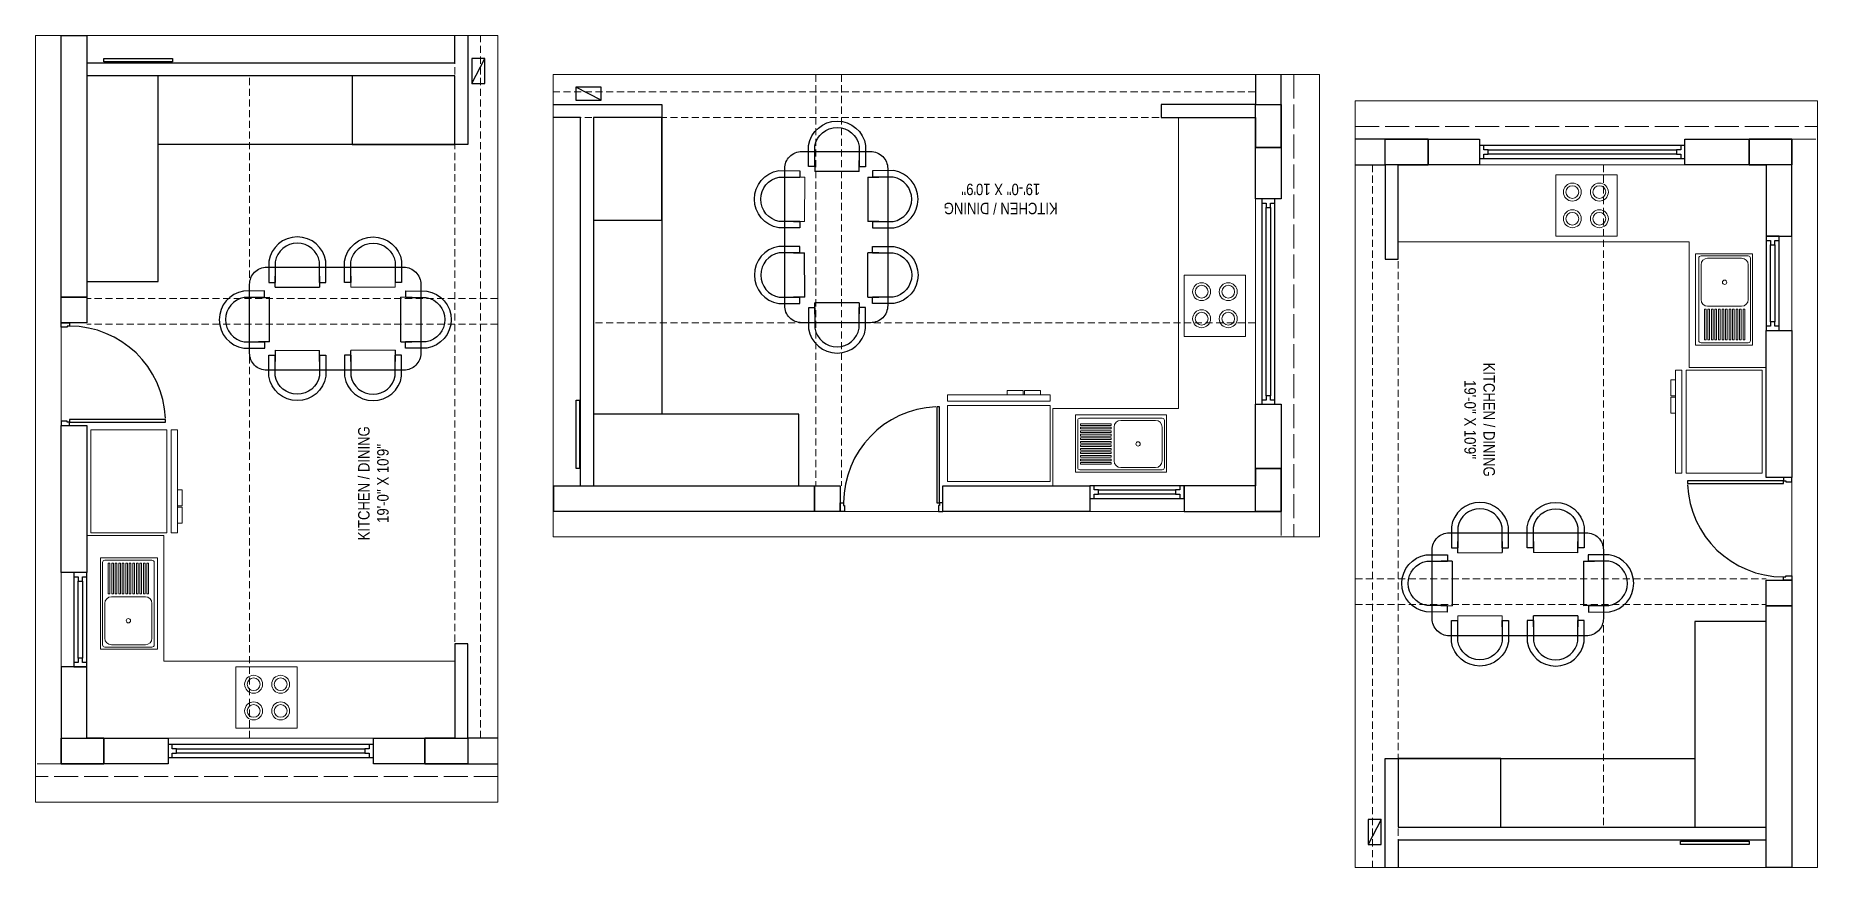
# Model space of a CAD drawing. Header units: millimetres. Extents: x 56222 to 3066687, y -650199 to -121287.
# Drawn here: x 138444 to 139068, y -183743 to -183452 of the extents above; entities that cross this region are included whole.
import ezdxf

# ---------------------------------------------------------------- set-up
doc = ezdxf.new("R2010")
doc.units = ezdxf.units.MM
doc.header["$MEASUREMENT"] = 0
doc.linetypes.add('ACAD_ISO02W100', pattern=[15, 12, -3])
doc.linetypes.add('DASHED2', pattern=[0.375, 0.25, -0.125])
for name, color, linetype in [('AR DOOR', 40, 'Continuous'), ('AR ELE-5', 134, 'Continuous'), ('str coll', 6, 'Continuous')]:
    doc.layers.add(name, color=color, linetype=linetype)
for name, color, linetype, lineweight in [('CENTERLINE ( COLUMN ) ~ DIM', 7, 'Continuous', 9), ('COLUMN', 1, 'Continuous', 30), ('FIRST FLOOR ( DW_RAIL )', 7, 'Continuous', 9), ('FIRST FLOOR ( TEXT )', 7, 'Continuous', 9), ('FURNITURE', 32, 'Continuous', 9), ('GROUND FLOOR', 7, 'Continuous', 9), ('GROUND FLOOR  ( PLINE )', 251, 'Continuous', 30), ('Labelling', 1, 'Continuous', 25), ('XX~SLAB ( BEAM )~ ( DIM )', 7, 'Continuous', 9)]:
    doc.layers.add(name, color=color, linetype=linetype, lineweight=lineweight)
doc.layers.add('PDF_INT-ELEC SWITCH BOARD', color=7, linetype='Continuous', true_color=0x00751d)
doc.layers.add('XX~SLAB ( PLINE )', color=251, linetype='Continuous', plot=False)
doc.styles.add('KATHA', font='swissc.ttf')

msp = doc.modelspace()

# ---------------------------------------------------------------- texts
at = {"layer": 'FIRST FLOOR ( TEXT )', "char_height": 4, "attachment_point": 5, "style": 'KATHA'}
for insert, rotation in [((138781.85, -183508.921), 180), ((138949.645, -183586.275), 270), ((138562.041, -183608.569), 90)]:
    msp.add_mtext("KITCHEN / DINING\\P19'-0'' X 10'9''", dxfattribs=dict(at, insert=insert, rotation=rotation))

# ---------------------------------------------------------------- blocks, each defined once
blk = doc.blocks.new('*U131')
for points in [[(-40, 0), (0, 0), (0, 30), (10, 30), (10, 100), (-40, 100)], [(0, 0), (0, -1120), (30, -1120), (30, 0)], [(1160, 0), (1120, 0), (1120, 30), (1110, 30), (1110, 100), (1160, 100)]]:
    blk.add_lwpolyline(points, close=True)
at = {"layer": 'AR ELE-5', "linetype": 'ByBlock', "ltscale": 15}
blk.add_arc((-2, 1), 1122, 272.373, 359.9653, dxfattribs=at)
blk = doc.blocks.new('sf sfs')
at = {"layer": 'FURNITURE'}
blk.add_line((3348685.97, -514612.12), (3348664.42, -514612.12), dxfattribs=at)
blk.add_lwpolyline([(3348664.42, -514612.12), (3348664.42, -514590.57), (3348685.97, -514590.57), (3348685.97, -514612.12)], dxfattribs=at)
for centre, radius in [((3348670.49, -514596.83), 3.14), ((3348670.49, -514596.83), 2.24), ((3348679.82, -514596.83), 3.14), ((3348679.82, -514596.83), 2.24), ((3348670.49, -514606.3), 3.14), ((3348670.49, -514606.3), 2.24), ((3348679.82, -514606.3), 3.14), ((3348679.82, -514606.3), 2.24)]:
    blk.add_circle(centre, radius, dxfattribs=at)
blk = doc.blocks.new('SED S')
at = {"layer": 'FURNITURE', "lineweight": 18, "elevation": -0.07}
for points in [[(3340618.66, -514630.85), (3340618.66, -514633.06), (3340654.66, -514633.06), (3340654.66, -514630.85)], [(3340618.66, -514634.61), (3340618.66, -514661.17), (3340654.66, -514661.17), (3340654.66, -514634.61)]]:
    blk.add_lwpolyline(points, close=True, dxfattribs=at)
at = {"layer": 'FURNITURE', "lineweight": 18, "elevation": -0.07, "flags": 128}
for points in [[(3340639.61, -514630.85), (3340639.61, -514629.27), (3340645.24, -514629.27), (3340645.24, -514630.85)], [(3340645.71, -514630.85), (3340645.71, -514629.27), (3340651.34, -514629.27), (3340651.34, -514630.85)]]:
    blk.add_lwpolyline(points, dxfattribs=at)
blk = doc.blocks.new('SD DSD')
at = {"layer": 'FURNITURE', "lineweight": 25}
for p, q in [((3348486.7, -514623.32), (3348486.68, -514619.42)), ((3348502.23, -514619.34), (3348502.25, -514623.25)), ((3348483.69, -514625.26), (3348479.79, -514625.25)), ((3348483.69, -514625.26), (3348483.66, -514640.81)), ((3348486.7, -514623.32), (3348502.25, -514623.25)), ((3348505.76, -514625.26), (3348509.66, -514625.25)), ((3348505.76, -514625.26), (3348505.79, -514640.81)), ((3348479.75, -514640.8), (3348483.66, -514640.81)), ((3348509.7, -514640.8), (3348505.79, -514640.81)), ((3348479.75, -514651.77), (3348483.66, -514651.76)), ((3348483.69, -514667.31), (3348483.66, -514651.76)), ((3348483.69, -514667.31), (3348479.79, -514667.32)), ((3348486.7, -514669.25), (3348486.68, -514673.16)), ((3348486.7, -514669.25), (3348502.25, -514669.32)), ((3348502.23, -514673.23), (3348502.25, -514669.32))]:
    blk.add_line(p, q, dxfattribs=at)
at = {"layer": 'FURNITURE'}
for p, q in [((3348505.76, -514667.31), (3348505.79, -514651.76)), ((3348509.7, -514651.77), (3348505.79, -514651.76)), ((3348505.76, -514667.31), (3348509.66, -514667.32))]:
    blk.add_line(p, q, dxfattribs=at)
at = {"layer": 'FURNITURE', "lineweight": 25, "flags": 128}
for points in [[(3348502.23, -514621.56), (3348504.46, -514621.55), (3348504.42, -514614.17, 0.853613), (3348484.42, -514614.22), (3348484.46, -514621.65), (3348486.68, -514621.64)], [(3348502.22, -514619.34), (3348502.23, -514621.56), (3348502.2, -514614.36, 0.835758), (3348486.65, -514614.39), (3348486.67, -514619.42), (3348486.68, -514621.64)], [(3348481.97, -514640.8), (3348481.97, -514643.02), (3348474.58, -514643.01, -0.853613), (3348474.58, -514623.01), (3348482.01, -514623.02), (3348482.01, -514625.25)], [(3348479.75, -514640.79), (3348481.97, -514640.8), (3348474.77, -514640.78, -0.835758), (3348474.76, -514625.23), (3348479.79, -514625.24), (3348482.01, -514625.25)], [(3348507.48, -514640.8), (3348507.48, -514643.02), (3348514.87, -514643.01, 0.853613), (3348514.87, -514623.01), (3348507.44, -514623.02), (3348507.44, -514625.25)], [(3348509.7, -514640.79), (3348507.48, -514640.8), (3348514.68, -514640.78, 0.835758), (3348514.69, -514625.23), (3348509.66, -514625.24), (3348507.44, -514625.25)], [(3348481.97, -514651.77), (3348481.97, -514649.55), (3348474.58, -514649.57, 0.853613), (3348474.58, -514669.57), (3348482.01, -514669.55), (3348482.01, -514667.32)], [(3348479.75, -514651.78), (3348481.97, -514651.77), (3348474.77, -514651.79, 0.835758), (3348474.76, -514667.34), (3348479.79, -514667.33), (3348482.01, -514667.33)], [(3348507.48, -514651.77), (3348507.48, -514649.55), (3348514.87, -514649.57, -0.853613), (3348514.87, -514669.57), (3348507.44, -514669.55), (3348507.44, -514667.32)], [(3348509.7, -514651.78), (3348507.48, -514651.77), (3348514.68, -514651.79, -0.835758), (3348514.69, -514667.34), (3348509.66, -514667.33), (3348507.44, -514667.33)], [(3348502.23, -514671.01), (3348504.46, -514671.02), (3348504.42, -514678.4, -0.853613), (3348484.42, -514678.36), (3348484.46, -514670.92), (3348486.68, -514670.93)], [(3348502.22, -514673.23), (3348502.23, -514671.01), (3348502.2, -514678.21, -0.835758), (3348486.65, -514678.18), (3348486.67, -514673.16), (3348486.68, -514670.93)]]:
    blk.add_lwpolyline(points, format="xyb", dxfattribs=at)
at = {"layer": 'FURNITURE', "lineweight": 30}
blk.add_lwpolyline([(3348506.78, -514676.29), (3348482.68, -514676.29, -0.414214), (3348476.68, -514670.29), (3348476.68, -514622.29, -0.414214), (3348482.68, -514616.29), (3348506.78, -514616.29, -0.414214), (3348512.78, -514622.29), (3348512.78, -514670.29, -0.414214)], format="xyb", close=True, dxfattribs=at)

# ---------------------------------------------------------------- linework, layer by layer
at = {"color": 5}
for points in [[(138467.568, -183460.95), (138467.568, -183459.775), (138491.576, -183459.775), (138491.576, -183460.95)], [(138634.232, -183603.394), (138633.056, -183603.394), (138633.056, -183579.386), (138634.232, -183579.386)], [(139044.118, -183733.894), (139044.118, -183735.069), (139020.11, -183735.069), (139020.11, -183733.894)]]:
    msp.add_lwpolyline(points, close=True, dxfattribs=at)
at = {"layer": 'CENTERLINE ( COLUMN ) ~ DIM'}
for p, q in [((138949.618, -183488.027), (138949.618, -183497.027)), ((139021.618, -183488.027), (139021.618, -183497.027)), ((139044.118, -183488.027), (139044.118, -183497.027)), ((138880.099, -183508.894), (138871.099, -183508.894)), ((138880.099, -183580.894), (138871.099, -183580.894)), ((138880.099, -183603.394), (138871.099, -183603.394)), ((138467.567, -183706.817), (138467.567, -183697.817)), ((138490.067, -183706.817), (138490.067, -183697.817)), ((138562.067, -183706.817), (138562.067, -183697.817))]:
    msp.add_line(p, q, dxfattribs=at)
at = {"layer": 'COLUMN'}
for points in [[(138461.567, -183451.74), (138461.567, -183451.817), (138452.567, -183451.817), (138452.567, -183451.74)], [(138625.022, -183609.394), (138625.099, -183609.394), (138625.099, -183618.394), (138625.022, -183618.394)], [(139050.118, -183743.103), (139050.118, -183743.027), (139059.118, -183743.027), (139059.118, -183743.103)]]:
    msp.add_lwpolyline(points, dxfattribs=at)
for points in [[(138880.099, -183490.894), (138871.099, -183490.894), (138871.099, -183475.894), (138880.099, -183475.894)], [(138931.618, -183488.027), (138931.618, -183497.027), (138916.618, -183497.027), (138916.618, -183488.027)], [(139059.118, -183488.027), (139059.118, -183497.027), (139044.118, -183497.027), (139044.118, -183488.027)], [(138452.567, -183552.317), (138452.567, -183543.317), (138461.567, -183543.317), (138461.567, -183552.317)], [(138880.099, -183618.394), (138871.099, -183618.394), (138871.099, -183603.394), (138880.099, -183603.394)], [(138725.599, -183618.394), (138716.599, -183618.394), (138716.599, -183609.394), (138725.599, -183609.394)], [(139059.118, -183642.527), (139059.118, -183651.527), (139050.118, -183651.527), (139050.118, -183642.527)], [(138452.567, -183706.817), (138452.567, -183697.817), (138467.567, -183697.817), (138467.567, -183706.817)], [(138580.067, -183706.817), (138580.067, -183697.817), (138595.067, -183697.817), (138595.067, -183706.817)]]:
    msp.add_lwpolyline(points, close=True, dxfattribs=at)
at = {"layer": 'FIRST FLOOR ( DW_RAIL )', "lineweight": 0}
for points in [[(138443.671, -183720.312), (138443.671, -183451.74), (138605.596, -183451.74), (138605.596, -183720.312)], [(138893.593, -183627.29), (138625.022, -183627.29), (138625.022, -183465.365), (138893.593, -183465.365)], [(139068.014, -183474.532), (139068.014, -183743.103), (138906.09, -183743.103), (138906.09, -183474.532)]]:
    msp.add_lwpolyline(points, close=True, dxfattribs=at)
at = {"layer": 'FURNITURE', "lineweight": 30}
for p, q in [((138486.567, -183537.817), (138486.567, -183465.817)), ((138663.099, -183480.394), (138663.099, -183584.394)), ((138590.567, -183489.817), (138486.567, -183489.817)), ((138461.567, -183537.817), (138486.567, -183537.817)), ((138711.099, -183584.394), (138639.099, -183584.394)), ((138711.099, -183609.394), (138711.099, -183584.394)), ((139050.118, -183657.027), (139025.118, -183657.027)), ((139025.118, -183657.027), (139025.118, -183729.027)), ((138921.118, -183705.027), (139025.118, -183705.027))]:
    msp.add_line(p, q, dxfattribs=at)
at = {"layer": 'FURNITURE'}
for p, q in [((139026.469, -183558.535, -0.001), (139026.469, -183529.687, -0.001)), ((139027.244, -183528.912, -0.001), (139043.785, -183528.912, -0.001)), ((139029.568, -183529.72, -0.001), (139041.461, -183529.72, -0.001)), ((139044.56, -183529.687, -0.001), (139044.56, -183558.535, -0.001)), ((139027.244, -183544.211, -0.001), (139027.244, -183532.044, -0.001)), ((139043.785, -183532.044, -0.001), (139043.785, -183544.211, -0.001)), ((139041.461, -183546.535, -0.001), (139029.568, -183546.535, -0.001)), ((139043.785, -183559.309, -0.001), (139027.244, -183559.309, -0.001)), ((138808.816, -183603.061, -0.001), (138808.816, -183586.52, -0.001)), ((138809.591, -183585.745, -0.001), (138838.439, -183585.745, -0.001)), ((138823.915, -183586.52, -0.001), (138836.081, -183586.52, -0.001)), ((138839.213, -183586.52, -0.001), (138839.213, -183603.061, -0.001)), ((138821.591, -183600.737, -0.001), (138821.591, -183588.844, -0.001)), ((138838.405, -183588.844, -0.001), (138838.405, -183600.737, -0.001)), ((138838.439, -183603.836, -0.001), (138809.591, -183603.836, -0.001)), ((138836.081, -183603.061, -0.001), (138823.915, -183603.061, -0.001)), ((138467.126, -183665.157, -0.001), (138467.126, -183636.309, -0.001)), ((138467.9, -183635.535, -0.001), (138484.441, -183635.535, -0.001)), ((138485.216, -183636.309, -0.001), (138485.216, -183665.157, -0.001)), ((138467.9, -183662.8, -0.001), (138467.9, -183650.633, -0.001)), ((138470.224, -183648.309, -0.001), (138482.117, -183648.309, -0.001)), ((138484.441, -183650.633, -0.001), (138484.441, -183662.8, -0.001)), ((138484.441, -183665.932, -0.001), (138467.9, -183665.932, -0.001)), ((138482.117, -183665.124, -0.001), (138470.224, -183665.124, -0.001))]:
    msp.add_line(p, q, dxfattribs=at)
at = {"layer": 'FURNITURE', "lineweight": 30}
for points in [[(138590.567, -183489.817), (138590.567, -183465.817), (138554.566, -183465.817), (138554.566, -183489.817)], [(138663.099, -183480.394), (138639.099, -183480.394), (138639.099, -183516.395), (138663.099, -183516.395)], [(138921.118, -183705.027), (138921.118, -183729.027), (138957.119, -183729.027), (138957.119, -183705.027)]]:
    msp.add_lwpolyline(points, close=True, dxfattribs=at)
at = {"layer": 'FURNITURE', "elevation": -0.001}
for points in [[(139025.334, -183528.127), (139025.334, -183560.127), (139045.334, -183560.127), (139045.334, -183528.127)], [(139029.011, -183547.557), (139029.011, -183558.287), (139028.424, -183558.287), (139028.424, -183547.557)], [(139030.247, -183547.557), (139030.247, -183558.287), (139029.66, -183558.287), (139029.66, -183547.557)], [(139031.483, -183547.557), (139031.483, -183558.287), (139030.896, -183558.287), (139030.896, -183547.557)], [(139032.719, -183547.557), (139032.719, -183558.287), (139032.132, -183558.287), (139032.132, -183547.557)], [(139033.954, -183547.557), (139033.954, -183558.287), (139033.367, -183558.287), (139033.367, -183547.557)], [(139035.19, -183547.557), (139035.19, -183558.287), (139034.603, -183558.287), (139034.603, -183547.557)], [(139036.426, -183547.557), (139036.426, -183558.287), (139035.839, -183558.287), (139035.839, -183547.557)], [(139037.662, -183547.557), (139037.662, -183558.287), (139037.075, -183558.287), (139037.075, -183547.557)], [(139038.898, -183547.557), (139038.898, -183558.287), (139038.311, -183558.287), (139038.311, -183547.557)], [(139040.134, -183547.557), (139040.134, -183558.287), (139039.546, -183558.287), (139039.546, -183547.557)], [(139041.369, -183547.557), (139041.369, -183558.287), (139040.782, -183558.287), (139040.782, -183547.557)], [(139042.605, -183547.557), (139042.605, -183558.287), (139042.018, -183558.287), (139042.018, -183547.557)], [(138839.998, -183584.61), (138807.998, -183584.61), (138807.998, -183604.61), (138839.998, -183604.61)], [(138820.568, -183588.287), (138809.839, -183588.287), (138809.839, -183587.7), (138820.568, -183587.7)], [(138820.568, -183589.523), (138809.839, -183589.523), (138809.839, -183588.936), (138820.568, -183588.936)], [(138820.568, -183590.759), (138809.839, -183590.759), (138809.839, -183590.172), (138820.568, -183590.172)], [(138820.568, -183591.994), (138809.839, -183591.994), (138809.839, -183591.407), (138820.568, -183591.407)], [(138820.568, -183593.23), (138809.839, -183593.23), (138809.839, -183592.643), (138820.568, -183592.643)], [(138820.568, -183594.466), (138809.839, -183594.466), (138809.839, -183593.879), (138820.568, -183593.879)], [(138820.568, -183595.702), (138809.839, -183595.702), (138809.839, -183595.115), (138820.568, -183595.115)], [(138820.568, -183596.938), (138809.839, -183596.938), (138809.839, -183596.351), (138820.568, -183596.351)], [(138820.568, -183598.174), (138809.839, -183598.174), (138809.839, -183597.586), (138820.568, -183597.586)], [(138820.568, -183599.409), (138809.839, -183599.409), (138809.839, -183598.822), (138820.568, -183598.822)], [(138820.568, -183600.645), (138809.839, -183600.645), (138809.839, -183600.058), (138820.568, -183600.058)], [(138820.568, -183601.881), (138809.839, -183601.881), (138809.839, -183601.294), (138820.568, -183601.294)], [(138486.351, -183666.716), (138486.351, -183634.716), (138466.351, -183634.716), (138466.351, -183666.716)], [(138469.08, -183647.287), (138469.08, -183636.557), (138469.667, -183636.557), (138469.667, -183647.287)], [(138470.316, -183647.287), (138470.316, -183636.557), (138470.903, -183636.557), (138470.903, -183647.287)], [(138471.552, -183647.287), (138471.552, -183636.557), (138472.139, -183636.557), (138472.139, -183647.287)], [(138472.788, -183647.287), (138472.788, -183636.557), (138473.375, -183636.557), (138473.375, -183647.287)], [(138474.024, -183647.287), (138474.024, -183636.557), (138474.611, -183636.557), (138474.611, -183647.287)], [(138475.259, -183647.287), (138475.259, -183636.557), (138475.846, -183636.557), (138475.846, -183647.287)], [(138476.495, -183647.287), (138476.495, -183636.557), (138477.082, -183636.557), (138477.082, -183647.287)], [(138477.731, -183647.287), (138477.731, -183636.557), (138478.318, -183636.557), (138478.318, -183647.287)], [(138478.967, -183647.287), (138478.967, -183636.557), (138479.554, -183636.557), (138479.554, -183647.287)], [(138480.203, -183647.287), (138480.203, -183636.557), (138480.79, -183636.557), (138480.79, -183647.287)], [(138481.438, -183647.287), (138481.438, -183636.557), (138482.025, -183636.557), (138482.025, -183647.287)], [(138482.674, -183647.287), (138482.674, -183636.557), (138483.261, -183636.557), (138483.261, -183647.287)]]:
    msp.add_lwpolyline(points, close=True, dxfattribs=at)
at = {"layer": 'FURNITURE'}
for centre in [(139035.515, -183538.127, -0.001), (138829.998, -183594.79, -0.001), (138476.171, -183656.716, -0.001)]:
    msp.add_circle(centre, 0.762, dxfattribs=at)
for centre, radius, start, end in [((139027.244, -183529.687, -0.001), 0.775, 90, 180), ((139029.568, -183532.044, -0.001), 2.324, 90, 180), ((139041.461, -183532.044, -0.001), 2.324, 0, 90), ((139043.785, -183529.687, -0.001), 0.775, 0, 90), ((139029.568, -183544.211, -0.001), 2.324, 180, 270), ((139041.461, -183544.211, -0.001), 2.324, 270, 0), ((139027.244, -183558.535, -0.001), 0.775, 180, 270), ((139043.785, -183558.535, -0.001), 0.775, 270, 0), ((138809.591, -183586.52, -0.001), 0.775, 90, 180), ((138823.915, -183588.844, -0.001), 2.324, 90, 180), ((138836.081, -183588.844, -0.001), 2.324, 0, 90), ((138838.439, -183586.52, -0.001), 0.775, 0, 90), ((138809.591, -183603.061, -0.001), 0.775, 180, 270), ((138823.915, -183600.737, -0.001), 2.324, 180, 270), ((138836.081, -183600.737, -0.001), 2.324, 270, 0), ((138838.439, -183603.061, -0.001), 0.775, 270, 0), ((138467.9, -183636.309, -0.001), 0.775, 90, 180), ((138484.441, -183636.309, -0.001), 0.775, 0, 90), ((138470.224, -183650.633, -0.001), 2.324, 90, 180), ((138482.117, -183650.633, -0.001), 2.324, 0, 90), ((138470.224, -183662.8, -0.001), 2.324, 180, 270), ((138482.117, -183662.8, -0.001), 2.324, 270, 0), ((138467.9, -183665.157, -0.001), 0.775, 180, 270), ((138484.441, -183665.157, -0.001), 0.775, 270, 0)]:
    msp.add_arc(centre, radius, start, end, dxfattribs=at)
at = {"layer": 'GROUND FLOOR'}
for p, q in [((138452.567, -183451.74), (138452.567, -183706.817)), ((138461.567, -183451.74), (138461.567, -183465.317)), ((138590.567, -183461.317), (138590.567, -183451.74)), ((138590.567, -183465.817), (138590.567, -183489.817)), ((138871.099, -183475.894), (138871.099, -183465.365)), ((138461.567, -183469.817), (138461.567, -183552.317)), ((138634.599, -183480.394), (138625.022, -183480.394)), ((138639.099, -183480.394), (138663.099, -183480.394)), ((138663.099, -183475.894), (138663.099, -183480.394)), ((138838.099, -183480.394), (138838.099, -183475.894)), ((138949.618, -183497.027), (138949.618, -183488.027)), ((139021.618, -183497.027), (139021.618, -183488.027)), ((139059.118, -183743.103), (139059.118, -183488.027)), ((138595.067, -183489.817), (138590.567, -183489.817)), ((138871.099, -183609.394), (138871.099, -183489.394)), ((138916.618, -183497.027), (138906.09, -183497.027)), ((139050.118, -183497.027), (138930.118, -183497.027)), ((139050.118, -183606.527), (139050.118, -183497.027)), ((138871.099, -183508.894), (138880.099, -183508.894)), ((138921.118, -183530.027), (138916.618, -183530.027)), ((138452.567, -183543.317), (138461.567, -183543.317)), ((138452.567, -183552.317), (138461.567, -183552.317)), ((138871.099, -183580.894), (138880.099, -183580.894)), ((138452.567, -183588.317), (138461.567, -183588.317)), ((138461.567, -183588.317), (138461.567, -183697.817)), ((139059.118, -183606.527), (139050.118, -183606.527)), ((138625.022, -183609.394), (138638.599, -183609.394)), ((138643.099, -183609.394), (138725.599, -183609.394)), ((138716.599, -183618.394), (138716.599, -183609.394)), ((138725.599, -183618.394), (138725.599, -183609.394)), ((138761.599, -183609.394), (138871.099, -183609.394)), ((138761.599, -183618.394), (138761.599, -183609.394)), ((138625.022, -183618.394), (138880.099, -183618.394)), ((139050.118, -183725.027), (139050.118, -183642.527)), ((139059.118, -183642.527), (139050.118, -183642.527)), ((139059.118, -183651.527), (139050.118, -183651.527)), ((138590.567, -183664.817), (138595.067, -183664.817)), ((138461.567, -183697.817), (138581.567, -183697.817)), ((138490.067, -183697.817), (138490.067, -183706.817)), ((138562.067, -183697.817), (138562.067, -183706.817)), ((138595.067, -183697.817), (138605.596, -183697.817)), ((138916.618, -183705.027), (138921.118, -183705.027)), ((138921.118, -183729.027), (138921.118, -183705.027)), ((139050.118, -183743.103), (139050.118, -183729.527)), ((138921.118, -183733.527), (138921.118, -183743.103))]:
    msp.add_line(p, q, dxfattribs=at)
at = {"layer": 'GROUND FLOOR', "linetype": 'ACAD_ISO02W100', "ltscale": 0.7}
for p, q in [((139059.118, -183488.027), (139068.014, -183488.027)), ((138880.099, -183618.394), (138880.099, -183627.29)), ((138452.567, -183706.817), (138443.671, -183706.817))]:
    msp.add_line(p, q, dxfattribs=at)
at = {"layer": 'GROUND FLOOR', "color": 1, "linetype": 'ACAD_ISO02W100', "ltscale": 0.7}
for points in [[(138884.599, -183465.365), (138884.599, -183627.29)], [(138906.09, -183483.527), (139068.014, -183483.527)], [(138605.596, -183711.317), (138443.671, -183711.317)]]:
    msp.add_lwpolyline(points, dxfattribs=at)
at = {"layer": 'GROUND FLOOR  ( PLINE )'}
for p, q in [((138452.567, -183543.317), (138452.567, -183451.74)), ((138461.567, -183451.74), (138461.567, -183469.817)), ((138590.567, -183461.317), (138590.567, -183451.74)), ((138595.12, -183451.74), (138595.067, -183489.817)), ((138461.567, -183461.317), (138590.567, -183461.317)), ((138590.567, -183465.817), (138461.567, -183465.817)), ((138590.567, -183489.817), (138590.567, -183465.817)), ((138461.567, -183469.817), (138461.567, -183543.317)), ((138625.022, -183475.841), (138663.099, -183475.894)), ((138634.599, -183480.394), (138625.022, -183480.394)), ((138634.599, -183609.394), (138634.599, -183480.394)), ((138663.099, -183480.394), (138639.099, -183480.394)), ((138639.099, -183480.394), (138639.099, -183609.394)), ((138663.099, -183475.894), (138663.099, -183480.394)), ((138595.067, -183489.817), (138590.567, -183489.817)), ((138461.567, -183543.317), (138452.567, -183543.317)), ((138625.022, -183609.394), (138643.099, -183609.394)), ((138643.099, -183609.394), (138716.599, -183609.394)), ((138716.599, -183609.394), (138716.599, -183618.394)), ((138716.599, -183618.394), (138625.022, -183618.394)), ((139050.118, -183725.027), (139050.118, -183651.527)), ((139050.118, -183651.527), (139059.118, -183651.527)), ((139059.118, -183651.527), (139059.118, -183743.103)), ((138916.565, -183743.103), (138916.618, -183705.027)), ((138916.618, -183705.027), (138921.118, -183705.027)), ((138921.118, -183705.027), (138921.118, -183729.027)), ((139050.118, -183743.103), (139050.118, -183725.027)), ((138921.118, -183729.027), (139050.118, -183729.027)), ((139050.118, -183733.527), (138921.118, -183733.527)), ((138921.118, -183733.527), (138921.118, -183743.103))]:
    msp.add_line(p, q, dxfattribs=at)
for points in [[(138871.099, -183465.365), (138871.099, -183475.894), (138838.099, -183475.894), (138838.099, -183480.394), (138871.099, -183480.394), (138871.099, -183490.894), (138880.099, -183490.894), (138880.099, -183465.365)], [(138906.09, -183497.027), (138916.618, -183497.027), (138916.618, -183530.027), (138921.118, -183530.027), (138921.118, -183497.027), (138931.618, -183497.027), (138931.618, -183488.027), (138906.09, -183488.027)], [(138605.596, -183697.817), (138595.067, -183697.817), (138595.067, -183664.817), (138590.567, -183664.817), (138590.567, -183697.817), (138580.067, -183697.817), (138580.067, -183706.817), (138605.596, -183706.817)]]:
    msp.add_lwpolyline(points, dxfattribs=at)
for points in [[(138931.618, -183497.027), (138931.618, -183488.027), (138949.618, -183488.027), (138949.618, -183497.027)], [(139021.618, -183497.027), (139021.618, -183488.027), (139044.118, -183488.027), (139044.118, -183497.027)], [(139059.118, -183522.027), (139059.118, -183488.027), (139044.118, -183488.027), (139044.118, -183497.027), (139050.118, -183497.027), (139050.118, -183522.027)], [(138871.099, -183490.894), (138880.099, -183490.894), (138880.099, -183508.894), (138871.099, -183508.894)], [(139059.118, -183555.027), (139059.118, -183606.527), (139050.118, -183606.527), (139050.118, -183555.027)], [(138871.099, -183580.894), (138880.099, -183580.894), (138880.099, -183603.394), (138871.099, -183603.394)], [(138452.567, -183639.817), (138452.567, -183588.317), (138461.567, -183588.317), (138461.567, -183639.817)], [(138846.099, -183618.394), (138880.099, -183618.394), (138880.099, -183603.394), (138871.099, -183603.394), (138871.099, -183609.394), (138846.099, -183609.394)], [(138813.099, -183618.394), (138761.599, -183618.394), (138761.599, -183609.394), (138813.099, -183609.394)], [(138452.567, -183672.817), (138452.567, -183706.817), (138467.567, -183706.817), (138467.567, -183697.817), (138461.567, -183697.817), (138461.567, -183672.817)], [(138490.067, -183697.817), (138490.067, -183706.817), (138467.567, -183706.817), (138467.567, -183697.817)], [(138580.067, -183697.817), (138580.067, -183706.817), (138562.067, -183706.817), (138562.067, -183697.817)]]:
    msp.add_lwpolyline(points, close=True, dxfattribs=at)
at = {"layer": 'Labelling', "color": 251, "linetype": 'DASHED2', "lineweight": 0, "ltscale": 10, "true_color": 0x636466}
for p, q in [((138590.567, -183697.817), (138590.567, -183451.74)), ((138599.567, -183697.817), (138599.567, -183451.74)), ((138518.567, -183697.817), (138518.567, -183465.817)), ((138717.099, -183465.365), (138717.099, -183609.394)), ((138726.099, -183465.365), (138726.099, -183609.394)), ((138871.099, -183471.394), (138625.022, -183471.394)), ((138871.099, -183480.394), (138625.022, -183480.394)), ((138912.118, -183497.027), (138912.118, -183743.103)), ((138921.118, -183497.027), (138921.118, -183743.103)), ((138993.118, -183497.027), (138993.118, -183729.027)), ((138605.596, -183543.817), (138461.567, -183543.817)), ((138605.596, -183552.817), (138461.567, -183552.817)), ((138871.099, -183552.394), (138639.099, -183552.394)), ((138906.09, -183642.027), (139050.118, -183642.027)), ((138906.09, -183651.027), (139050.118, -183651.027))]:
    msp.add_line(p, q, dxfattribs=at)
at = {"layer": 'PDF_INT-ELEC SWITCH BOARD', "color": 40, "lineweight": 30, "true_color": 0xffc61a}
for p, q in [((138596.567, -183468.508), (138601.115, -183459.693)), ((138641.789, -183474.394), (138632.974, -183469.846)), ((138915.118, -183726.336), (138910.57, -183735.151))]:
    msp.add_line(p, q, dxfattribs=at)
for points in [[(138601.115, -183459.693), (138596.567, -183459.693), (138596.567, -183468.508), (138601.115, -183468.508)], [(138632.974, -183469.846), (138632.974, -183474.394), (138641.789, -183474.394), (138641.789, -183469.846)], [(138910.57, -183735.151), (138915.118, -183735.151), (138915.118, -183726.336), (138910.57, -183726.336)]]:
    msp.add_lwpolyline(points, close=True, dxfattribs=at)
at = {"layer": 'XX~SLAB ( BEAM )~ ( DIM )'}
for p, q in [((138844.099, -183480.394), (138844.099, -183582.394)), ((138921.118, -183524.027), (139023.118, -183524.027)), ((139023.118, -183524.027), (139023.118, -183568.007)), ((139023.118, -183568.007), (139050.118, -183568.007)), ((138844.099, -183582.394), (138800.118, -183582.394)), ((138800.118, -183582.394), (138800.118, -183609.394)), ((138488.567, -183626.836), (138461.567, -183626.836)), ((138488.567, -183670.817), (138488.567, -183626.836)), ((138590.567, -183670.817), (138488.567, -183670.817))]:
    msp.add_line(p, q, dxfattribs=at)
at = {"layer": 'XX~SLAB ( PLINE )'}
for points in [[(138949.618, -183494.777), (138951.118, -183494.777), (138951.118, -183493.277), (138952.618, -183493.277), (138952.618, -183491.777), (139018.618, -183491.777), (139018.618, -183493.277), (139020.118, -183493.277), (139020.118, -183494.777), (139021.618, -183494.777), (139021.618, -183490.277), (139020.118, -183490.277), (139020.118, -183491.777), (139018.618, -183491.777), (139018.618, -183493.277), (138952.618, -183493.277), (138952.618, -183491.777), (138951.118, -183491.777), (138951.118, -183490.277), (138949.618, -183490.277), (138949.618, -183494.777), (139021.618, -183494.777), (139021.618, -183490.277), (138949.618, -183490.277)], [(138873.349, -183508.894), (138873.349, -183510.394), (138874.849, -183510.394), (138874.849, -183511.894), (138876.349, -183511.894), (138876.349, -183577.894), (138874.849, -183577.894), (138874.849, -183579.394), (138873.349, -183579.394), (138873.349, -183580.894), (138877.849, -183580.894), (138877.849, -183579.394), (138876.349, -183579.394), (138876.349, -183577.894), (138874.849, -183577.894), (138874.849, -183511.894), (138876.349, -183511.894), (138876.349, -183510.394), (138877.849, -183510.394), (138877.849, -183508.894), (138873.349, -183508.894), (138873.349, -183580.894), (138877.849, -183580.894), (138877.849, -183508.894)], [(139050.118, -183522.027), (139050.118, -183523.527), (139051.618, -183523.527), (139051.618, -183525.027), (139053.118, -183525.027), (139053.118, -183552.027), (139051.618, -183552.027), (139051.618, -183553.527), (139050.118, -183553.527), (139050.118, -183555.027), (139054.618, -183555.027), (139054.618, -183553.527), (139053.118, -183553.527), (139053.118, -183552.027), (139051.618, -183552.027), (139051.618, -183525.027), (139053.118, -183525.027), (139053.118, -183523.527), (139054.618, -183523.527), (139054.618, -183522.027), (139050.118, -183522.027), (139050.118, -183555.027), (139054.618, -183555.027), (139054.618, -183522.027)], [(138846.099, -183609.394), (138844.599, -183609.394), (138844.599, -183610.894), (138843.099, -183610.894), (138843.099, -183612.394), (138816.099, -183612.394), (138816.099, -183610.894), (138814.599, -183610.894), (138814.599, -183609.394), (138813.099, -183609.394), (138813.099, -183613.894), (138814.599, -183613.894), (138814.599, -183612.394), (138816.099, -183612.394), (138816.099, -183610.894), (138843.099, -183610.894), (138843.099, -183612.394), (138844.599, -183612.394), (138844.599, -183613.894), (138846.099, -183613.894), (138846.099, -183609.394), (138813.099, -183609.394), (138813.099, -183613.894), (138846.099, -183613.894)], [(138461.567, -183672.817), (138461.567, -183671.317), (138460.067, -183671.317), (138460.067, -183669.817), (138458.567, -183669.817), (138458.567, -183642.817), (138460.067, -183642.817), (138460.067, -183641.317), (138461.567, -183641.317), (138461.567, -183639.817), (138457.067, -183639.817), (138457.067, -183641.317), (138458.567, -183641.317), (138458.567, -183642.817), (138460.067, -183642.817), (138460.067, -183669.817), (138458.567, -183669.817), (138458.567, -183671.317), (138457.067, -183671.317), (138457.067, -183672.817), (138461.567, -183672.817), (138461.567, -183639.817), (138457.067, -183639.817), (138457.067, -183672.817)], [(138562.067, -183700.067), (138560.567, -183700.067), (138560.567, -183701.567), (138559.067, -183701.567), (138559.067, -183703.067), (138493.067, -183703.067), (138493.067, -183701.567), (138491.567, -183701.567), (138491.567, -183700.067), (138490.067, -183700.067), (138490.067, -183704.567), (138491.567, -183704.567), (138491.567, -183703.067), (138493.067, -183703.067), (138493.067, -183701.567), (138559.067, -183701.567), (138559.067, -183703.067), (138560.567, -183703.067), (138560.567, -183704.567), (138562.067, -183704.567), (138562.067, -183700.067), (138490.067, -183700.067), (138490.067, -183704.567), (138562.067, -183704.567)]]:
    msp.add_lwpolyline(points, close=True, dxfattribs=at)

# ---------------------------------------------------------------- block references
at = {"lineweight": 35}
for name, p, rotation in [('sf sfs', (653588.462, 3165163.941), 270), ('sf sfs', (3487532.067, -698147.737), 180), ('SED S', (-375612.549, -3524223.619, 0.07), 90), ('SED S', (653124.235, 3157028.775, 0.07), 270), ('sf sfs', (-376076.776, -3532358.785), 90)]:
    msp.add_blockref(name, p, dxfattribs=dict(at, rotation=rotation))
msp.add_blockref('SED S', (-3201855.494, 331053.273, 0.07), dxfattribs=at)
at = {"layer": 'AR DOOR', "linetype": 'ByBlock', "lineweight": -2, "extrusion": (0, 0, -1), "xscale": -0.02999999999997555, "yscale": 0.02999999999997555, "zscale": -0.02999999999997555}
for p, rotation in [((-138455.567, -183587.117), 270), ((-138760.399, -183615.394), 180), ((-139056.118, -183607.727), 90)]:
    msp.add_blockref('*U131', p, dxfattribs=dict(at, rotation=rotation))
at = {"layer": 'str coll', "lineweight": 35}
for p, rotation in [((3487218.928, -698168.603), 180), ((-376097.642, -3532045.646), 90), ((653609.327, 3164850.803), 270)]:
    msp.add_blockref('SD DSD', p, dxfattribs=dict(at, rotation=rotation))

msp.set_redraw_order([(e.dxf.handle, doc.entitydb.next_handle()) for e in msp.query("TEXT MTEXT ATTDEF DIMENSION ARC_DIMENSION")])  # texts and dimensions are drawn at this point

doc.saveas('drawing.dxf')
